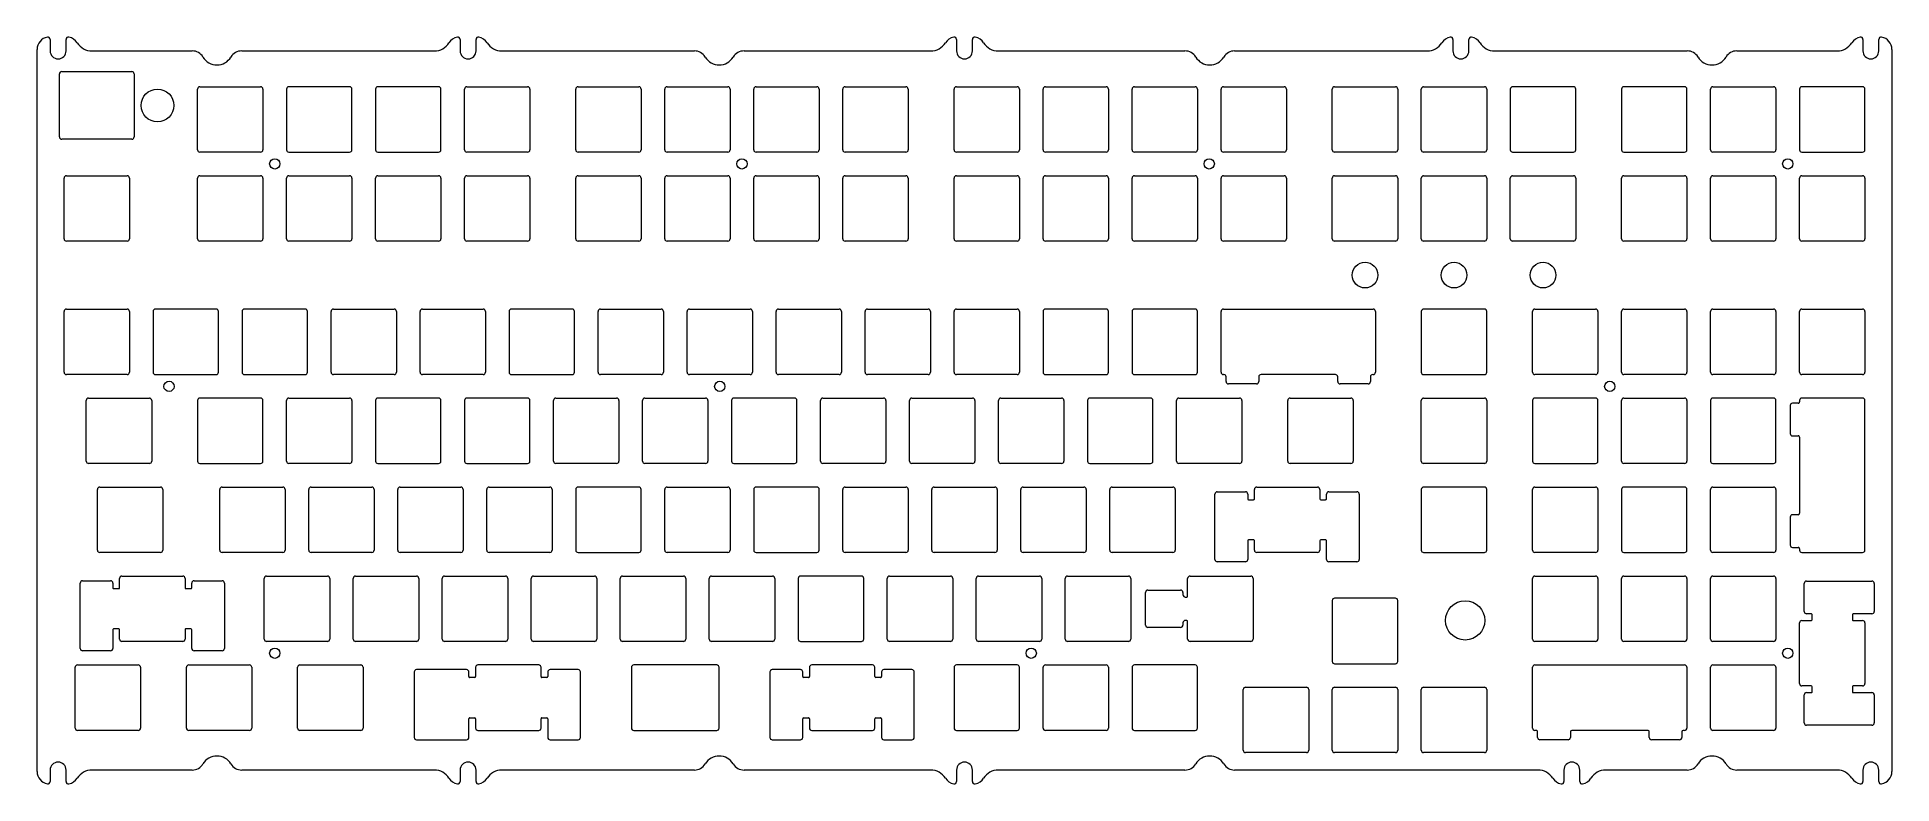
# Model space of a CAD drawing. Header units: millimetres. Extents: x 15 to 412, y 97 to 256.
import ezdxf

# ---------------------------------------------------------------- set-up
doc = ezdxf.new("R2010")
doc.units = ezdxf.units.MM
doc.layers.add('VISIBLE', color=7, linetype='Continuous', lineweight=0)

msp = doc.modelspace()

# ---------------------------------------------------------------- linework, layer by layer
at = {"layer": 'VISIBLE'}
for p, q in [((17.63, 255.96), (17.63, 253.5)), ((21.03, 253.5), (21.03, 255.96)), ((105.38, 255.96), (105.38, 253.5)), ((108.78, 253.5), (108.78, 255.96)), ((211.63, 255.96), (211.63, 253.5)), ((215.03, 253.5), (215.03, 255.96)), ((317.88, 255.96), (317.88, 253.5)), ((321.28, 253.5), (321.28, 255.96)), ((405.63, 255.96), (405.63, 253.5)), ((409.03, 253.5), (409.03, 255.96)), ((14.83, 99.2), (14.83, 253.8)), ((26.56, 253.5), (48.02, 253.5)), ((58.64, 253.5), (99.86, 253.5)), ((114.31, 253.5), (155.52, 253.5)), ((166.14, 253.5), (206.11, 253.5)), ((220.56, 253.5), (260.52, 253.5)), ((271.14, 253.5), (312.36, 253.5)), ((326.81, 253.5), (368.02, 253.5)), ((378.64, 253.5), (400.11, 253.5)), ((411.83, 253.8), (411.83, 99.2)), ((19.6, 235.07), (19.6, 248.57)), ((20.1, 249.07), (35.1, 249.07)), ((35.6, 248.57), (35.6, 235.07)), ((49.17, 232.32), (49.17, 245.32)), ((49.67, 245.82), (62.67, 245.82)), ((63.17, 245.32), (63.17, 232.32)), ((68.22, 245.32), (68.22, 232.32)), ((81.72, 245.82), (68.72, 245.82)), ((82.22, 232.32), (82.22, 245.32)), ((87.27, 245.32), (87.27, 232.32)), ((100.77, 245.82), (87.77, 245.82)), ((101.27, 232.32), (101.27, 245.32)), ((106.32, 232.32), (106.32, 245.32)), ((106.82, 245.82), (119.82, 245.82)), ((120.32, 245.32), (120.32, 232.32)), ((130.13, 232.32), (130.13, 245.32)), ((130.63, 245.82), (143.63, 245.82)), ((144.13, 245.32), (144.13, 232.32)), ((149.18, 232.32), (149.18, 245.32)), ((149.68, 245.82), (162.68, 245.82)), ((163.18, 245.32), (163.18, 232.32)), ((168.23, 232.32), (168.23, 245.32)), ((168.73, 245.82), (181.73, 245.82)), ((182.23, 245.32), (182.23, 232.32)), ((187.28, 232.32), (187.28, 245.32)), ((187.78, 245.82), (200.78, 245.82)), ((201.28, 245.32), (201.28, 232.32)), ((211.1, 232.32), (211.1, 245.32)), ((211.6, 245.82), (224.6, 245.82)), ((225.1, 245.32), (225.1, 232.32)), ((230.15, 232.32), (230.15, 245.32)), ((230.65, 245.82), (243.65, 245.82)), ((244.15, 245.32), (244.15, 232.32)), ((249.2, 232.32), (249.2, 245.32)), ((249.7, 245.82), (262.7, 245.82)), ((263.2, 245.32), (263.2, 232.32)), ((268.25, 232.32), (268.25, 245.32)), ((268.75, 245.82), (281.75, 245.82)), ((282.25, 245.32), (282.25, 232.32)), ((292.06, 232.32), (292.06, 245.32)), ((292.56, 245.82), (305.56, 245.82)), ((306.06, 245.32), (306.06, 232.32)), ((311.11, 232.32), (311.11, 245.32)), ((311.61, 245.82), (324.61, 245.82)), ((325.11, 245.32), (325.11, 232.32)), ((330.16, 245.32), (330.16, 232.32)), ((343.66, 245.82), (330.66, 245.82)), ((344.16, 232.32), (344.16, 245.32)), ((353.97, 245.32), (353.97, 232.32)), ((367.47, 245.82), (354.47, 245.82)), ((367.97, 232.32), (367.97, 245.32)), ((373.02, 232.32), (373.02, 245.32)), ((373.52, 245.82), (386.52, 245.82)), ((387.02, 245.32), (387.02, 232.32)), ((392.07, 245.32), (392.07, 232.32)), ((405.57, 245.82), (392.57, 245.82)), ((406.07, 232.32), (406.07, 245.32)), ((35.1, 234.57), (20.1, 234.57)), ((62.67, 231.82), (49.67, 231.82)), ((68.72, 231.82), (81.72, 231.82)), ((87.77, 231.82), (100.77, 231.82)), ((119.82, 231.82), (106.82, 231.82)), ((143.63, 231.82), (130.63, 231.82)), ((162.68, 231.82), (149.68, 231.82)), ((181.73, 231.82), (168.73, 231.82)), ((200.78, 231.82), (187.78, 231.82)), ((224.6, 231.82), (211.6, 231.82)), ((243.65, 231.82), (230.65, 231.82)), ((262.7, 231.82), (249.7, 231.82)), ((281.75, 231.82), (268.75, 231.82)), ((305.56, 231.82), (292.56, 231.82)), ((324.61, 231.82), (311.61, 231.82)), ((330.66, 231.82), (343.66, 231.82)), ((354.47, 231.82), (367.47, 231.82)), ((386.52, 231.82), (373.52, 231.82)), ((392.57, 231.82), (405.57, 231.82)), ((21.1, 226.77), (34.1, 226.77)), ((49.67, 226.77), (62.67, 226.77)), ((68.72, 226.77), (81.72, 226.77)), ((87.77, 226.77), (100.77, 226.77)), ((106.82, 226.77), (119.82, 226.77)), ((130.63, 226.77), (143.63, 226.77)), ((149.68, 226.77), (162.68, 226.77)), ((168.73, 226.77), (181.73, 226.77)), ((187.78, 226.77), (200.78, 226.77)), ((211.6, 226.77), (224.6, 226.77)), ((230.65, 226.77), (243.65, 226.77)), ((249.7, 226.77), (262.7, 226.77)), ((268.75, 226.77), (281.75, 226.77)), ((292.56, 226.77), (305.56, 226.77)), ((311.61, 226.77), (324.61, 226.77)), ((330.66, 226.77), (343.66, 226.77)), ((354.47, 226.77), (367.47, 226.77)), ((373.52, 226.77), (386.52, 226.77)), ((392.57, 226.77), (405.57, 226.77)), ((20.6, 213.27), (20.6, 226.27)), ((34.6, 226.27), (34.6, 213.27)), ((49.17, 213.27), (49.17, 226.27)), ((63.17, 226.27), (63.17, 213.27)), ((68.22, 213.27), (68.22, 226.27)), ((82.22, 226.27), (82.22, 213.27)), ((87.27, 213.27), (87.27, 226.27)), ((101.27, 226.27), (101.27, 213.27)), ((106.32, 213.27), (106.32, 226.27)), ((120.32, 226.27), (120.32, 213.27)), ((130.13, 213.27), (130.13, 226.27)), ((144.13, 226.27), (144.13, 213.27)), ((149.18, 213.27), (149.18, 226.27)), ((163.18, 226.27), (163.18, 213.27)), ((168.23, 213.27), (168.23, 226.27)), ((182.23, 226.27), (182.23, 213.27)), ((187.28, 213.27), (187.28, 226.27)), ((201.28, 226.27), (201.28, 213.27)), ((211.1, 213.27), (211.1, 226.27)), ((225.1, 226.27), (225.1, 213.27)), ((230.15, 213.27), (230.15, 226.27)), ((244.15, 226.27), (244.15, 213.27)), ((249.2, 213.27), (249.2, 226.27)), ((263.2, 226.27), (263.2, 213.27)), ((268.25, 213.27), (268.25, 226.27)), ((282.25, 226.27), (282.25, 213.27)), ((292.06, 213.27), (292.06, 226.27)), ((306.06, 226.27), (306.06, 213.27)), ((311.11, 213.27), (311.11, 226.27)), ((325.11, 226.27), (325.11, 213.27)), ((330.16, 213.27), (330.16, 226.27)), ((344.16, 226.27), (344.16, 213.27)), ((353.97, 213.27), (353.97, 226.27)), ((367.97, 226.27), (367.97, 213.27)), ((373.02, 213.27), (373.02, 226.27)), ((387.02, 226.27), (387.02, 213.27)), ((392.07, 213.27), (392.07, 226.27)), ((406.07, 226.27), (406.07, 213.27)), ((34.1, 212.77), (21.1, 212.77)), ((62.67, 212.77), (49.67, 212.77)), ((81.72, 212.77), (68.72, 212.77)), ((100.77, 212.77), (87.77, 212.77)), ((119.82, 212.77), (106.82, 212.77)), ((143.63, 212.77), (130.63, 212.77)), ((162.68, 212.77), (149.68, 212.77)), ((181.73, 212.77), (168.73, 212.77)), ((200.78, 212.77), (187.78, 212.77)), ((224.6, 212.77), (211.6, 212.77)), ((243.65, 212.77), (230.65, 212.77)), ((262.7, 212.77), (249.7, 212.77)), ((281.75, 212.77), (268.75, 212.77)), ((305.56, 212.77), (292.56, 212.77)), ((324.61, 212.77), (311.61, 212.77)), ((343.66, 212.77), (330.66, 212.77)), ((367.47, 212.77), (354.47, 212.77)), ((386.52, 212.77), (373.52, 212.77)), ((405.57, 212.77), (392.57, 212.77)), ((20.6, 184.7), (20.6, 197.7)), ((21.1, 198.2), (34.1, 198.2)), ((34.6, 197.7), (34.6, 184.7)), ((39.65, 197.7), (39.65, 184.7)), ((53.15, 198.2), (40.15, 198.2)), ((53.65, 184.7), (53.65, 197.7)), ((58.7, 197.7), (58.7, 184.7)), ((72.2, 198.2), (59.2, 198.2)), ((72.7, 184.7), (72.7, 197.7)), ((77.75, 184.7), (77.75, 197.7)), ((78.25, 198.2), (91.25, 198.2)), ((91.75, 197.7), (91.75, 184.7)), ((96.8, 184.7), (96.8, 197.7)), ((97.3, 198.2), (110.3, 198.2)), ((110.8, 197.7), (110.8, 184.7)), ((115.85, 197.7), (115.85, 184.7)), ((129.35, 198.2), (116.35, 198.2)), ((129.85, 184.7), (129.85, 197.7)), ((134.9, 184.7), (134.9, 197.7)), ((135.4, 198.2), (148.4, 198.2)), ((148.9, 197.7), (148.9, 184.7)), ((153.95, 184.7), (153.95, 197.7)), ((154.45, 198.2), (167.45, 198.2)), ((167.95, 197.7), (167.95, 184.7)), ((173, 184.7), (173, 197.7)), ((173.5, 198.2), (186.5, 198.2)), ((187, 197.7), (187, 184.7)), ((192.05, 184.7), (192.05, 197.7)), ((192.55, 198.2), (205.55, 198.2)), ((206.05, 197.7), (206.05, 184.7)), ((211.1, 184.7), (211.1, 197.7)), ((211.6, 198.2), (224.6, 198.2)), ((225.1, 197.7), (225.1, 184.7)), ((230.15, 197.7), (230.15, 184.7)), ((243.65, 198.2), (230.65, 198.2)), ((244.15, 184.7), (244.15, 197.7)), ((249.2, 197.7), (249.2, 184.7)), ((262.7, 198.2), (249.7, 198.2)), ((263.2, 184.7), (263.2, 197.7)), ((268.25, 184.7), (268.25, 197.7)), ((268.75, 198.2), (300.8, 198.2)), ((301.3, 197.7), (301.3, 184.7)), ((311.11, 197.7), (311.11, 184.7)), ((324.61, 198.2), (311.61, 198.2)), ((325.11, 184.7), (325.11, 197.7)), ((334.92, 184.7), (334.92, 197.7)), ((335.42, 198.2), (348.42, 198.2)), ((348.92, 197.7), (348.92, 184.7)), ((353.97, 184.7), (353.97, 197.7)), ((354.47, 198.2), (367.47, 198.2)), ((367.97, 197.7), (367.97, 184.7)), ((373.02, 184.7), (373.02, 197.7)), ((373.52, 198.2), (386.52, 198.2)), ((387.02, 197.7), (387.02, 184.7)), ((392.07, 184.7), (392.07, 197.7)), ((392.57, 198.2), (405.57, 198.2)), ((406.07, 197.7), (406.07, 184.7)), ((34.1, 184.2), (21.1, 184.2)), ((40.15, 184.2), (53.15, 184.2)), ((59.2, 184.2), (72.2, 184.2)), ((91.25, 184.2), (78.25, 184.2)), ((110.3, 184.2), (97.3, 184.2)), ((116.35, 184.2), (129.35, 184.2)), ((148.4, 184.2), (135.4, 184.2)), ((167.45, 184.2), (154.45, 184.2)), ((186.5, 184.2), (173.5, 184.2)), ((205.55, 184.2), (192.55, 184.2)), ((224.6, 184.2), (211.6, 184.2)), ((230.65, 184.2), (243.65, 184.2)), ((249.7, 184.2), (262.7, 184.2)), ((268.83, 184.2), (268.75, 184.2)), ((269.33, 182.7), (269.33, 183.7)), ((276.33, 183.7), (276.33, 182.7)), ((292.71, 184.2), (276.83, 184.2)), ((293.21, 182.7), (293.21, 183.7)), ((300.21, 183.7), (300.21, 182.7)), ((300.8, 184.2), (300.71, 184.2)), ((311.61, 184.2), (324.61, 184.2)), ((348.42, 184.2), (335.42, 184.2)), ((367.47, 184.2), (354.47, 184.2)), ((386.52, 184.2), (373.52, 184.2)), ((405.57, 184.2), (392.57, 184.2)), ((25.86, 179.15), (38.86, 179.15)), ((62.67, 179.15), (49.67, 179.15)), ((68.72, 179.15), (81.72, 179.15)), ((100.77, 179.15), (87.77, 179.15)), ((119.82, 179.15), (106.82, 179.15)), ((125.87, 179.15), (138.87, 179.15)), ((144.92, 179.15), (157.92, 179.15)), ((176.97, 179.15), (163.97, 179.15)), ((183.02, 179.15), (196.02, 179.15)), ((202.07, 179.15), (215.07, 179.15)), ((221.12, 179.15), (234.12, 179.15)), ((253.17, 179.15), (240.17, 179.15)), ((259.22, 179.15), (272.22, 179.15)), ((275.83, 182.2), (269.83, 182.2)), ((283.03, 179.15), (296.03, 179.15)), ((299.71, 182.2), (293.71, 182.2)), ((311.61, 179.15), (324.61, 179.15)), ((348.42, 179.15), (335.42, 179.15)), ((354.47, 179.15), (367.47, 179.15)), ((386.52, 179.15), (373.52, 179.15)), ((405.57, 179.15), (392.57, 179.15)), ((25.36, 165.65), (25.36, 178.65)), ((39.36, 178.65), (39.36, 165.65)), ((49.17, 178.65), (49.17, 165.65)), ((63.17, 165.65), (63.17, 178.65)), ((68.22, 165.65), (68.22, 178.65)), ((82.22, 178.65), (82.22, 165.65)), ((87.27, 178.65), (87.27, 165.65)), ((101.27, 165.65), (101.27, 178.65)), ((106.32, 178.65), (106.32, 165.65)), ((120.32, 165.65), (120.32, 178.65)), ((125.37, 165.65), (125.37, 178.65)), ((139.37, 178.65), (139.37, 165.65)), ((144.42, 165.65), (144.42, 178.65)), ((158.42, 178.65), (158.42, 165.65)), ((163.47, 178.65), (163.47, 165.65)), ((177.47, 165.65), (177.47, 178.65)), ((182.52, 165.65), (182.52, 178.65)), ((196.52, 178.65), (196.52, 165.65)), ((201.57, 165.65), (201.57, 178.65)), ((215.57, 178.65), (215.57, 165.65)), ((220.62, 165.65), (220.62, 178.65)), ((234.62, 178.65), (234.62, 165.65)), ((239.67, 178.65), (239.67, 165.65)), ((253.67, 165.65), (253.67, 178.65)), ((258.72, 165.65), (258.72, 178.65)), ((272.72, 178.65), (272.72, 165.65)), ((282.53, 165.65), (282.53, 178.65)), ((296.53, 178.65), (296.53, 165.65)), ((311.11, 165.65), (311.11, 178.65)), ((325.11, 178.65), (325.11, 165.65)), ((334.92, 178.65), (334.92, 165.65)), ((348.92, 165.65), (348.92, 178.65)), ((353.97, 165.65), (353.97, 178.65)), ((367.97, 178.65), (367.97, 165.65)), ((373.02, 178.65), (373.02, 165.65)), ((387.02, 165.65), (387.02, 178.65)), ((390.07, 177.56), (390.07, 171.56)), ((391.77, 178.06), (390.57, 178.06)), ((392.07, 178.65), (392.07, 178.36)), ((406.07, 146.6), (406.07, 178.65)), ((390.57, 171.06), (391.77, 171.06)), ((392.07, 170.76), (392.07, 154.48)), ((38.86, 165.15), (25.86, 165.15)), ((49.67, 165.15), (62.67, 165.15)), ((81.72, 165.15), (68.72, 165.15)), ((87.77, 165.15), (100.77, 165.15)), ((106.82, 165.15), (119.82, 165.15)), ((138.87, 165.15), (125.87, 165.15)), ((157.92, 165.15), (144.92, 165.15)), ((163.97, 165.15), (176.97, 165.15)), ((196.02, 165.15), (183.02, 165.15)), ((215.07, 165.15), (202.07, 165.15)), ((234.12, 165.15), (221.12, 165.15)), ((240.17, 165.15), (253.17, 165.15)), ((272.22, 165.15), (259.22, 165.15)), ((296.03, 165.15), (283.03, 165.15)), ((324.61, 165.15), (311.61, 165.15)), ((335.42, 165.15), (348.42, 165.15)), ((367.47, 165.15), (354.47, 165.15)), ((373.52, 165.15), (386.52, 165.15)), ((27.74, 146.6), (27.74, 159.6)), ((28.24, 160.1), (41.24, 160.1)), ((41.74, 159.6), (41.74, 146.6)), ((53.93, 146.6), (53.93, 159.6)), ((54.43, 160.1), (67.43, 160.1)), ((67.93, 159.6), (67.93, 146.6)), ((72.98, 146.6), (72.98, 159.6)), ((73.48, 160.1), (86.48, 160.1)), ((86.98, 159.6), (86.98, 146.6)), ((92.03, 146.6), (92.03, 159.6)), ((92.53, 160.1), (105.53, 160.1)), ((106.03, 159.6), (106.03, 146.6)), ((111.08, 146.6), (111.08, 159.6)), ((111.58, 160.1), (124.58, 160.1)), ((125.08, 159.6), (125.08, 146.6)), ((130.13, 159.6), (130.13, 146.6)), ((143.63, 160.1), (130.63, 160.1)), ((144.13, 146.6), (144.13, 159.6)), ((149.18, 146.6), (149.18, 159.6)), ((149.68, 160.1), (162.68, 160.1)), ((163.18, 159.6), (163.18, 146.6)), ((168.23, 159.6), (168.23, 146.6)), ((181.73, 160.1), (168.73, 160.1)), ((182.23, 146.6), (182.23, 159.6)), ((187.28, 146.6), (187.28, 159.6)), ((187.78, 160.1), (200.78, 160.1)), ((201.28, 159.6), (201.28, 146.6)), ((206.33, 146.6), (206.33, 159.6)), ((206.83, 160.1), (219.83, 160.1)), ((220.33, 159.6), (220.33, 146.6)), ((225.38, 146.6), (225.38, 159.6)), ((225.88, 160.1), (238.88, 160.1)), ((239.38, 159.6), (239.38, 146.6)), ((244.43, 146.6), (244.43, 159.6)), ((244.93, 160.1), (257.93, 160.1)), ((258.43, 159.6), (258.43, 146.6)), ((267.45, 159.1), (273.45, 159.1)), ((275.39, 157.6), (275.39, 159.6)), ((275.89, 160.1), (288.89, 160.1)), ((289.39, 159.6), (289.39, 157.6)), ((291.33, 159.1), (297.33, 159.1)), ((311.11, 159.6), (311.11, 146.6)), ((324.61, 160.1), (311.61, 160.1)), ((325.11, 146.6), (325.11, 159.6)), ((334.92, 146.6), (334.92, 159.6)), ((335.42, 160.1), (348.42, 160.1)), ((348.92, 159.6), (348.92, 146.6)), ((353.97, 159.6), (353.97, 146.6)), ((367.47, 160.1), (354.47, 160.1)), ((367.97, 146.6), (367.97, 159.6)), ((373.02, 146.6), (373.02, 159.6)), ((373.52, 160.1), (386.52, 160.1)), ((387.02, 159.6), (387.02, 146.6)), ((266.95, 144.6), (266.95, 158.6)), ((273.95, 158.6), (273.95, 157.6)), ((274.15, 157.4), (275.19, 157.4)), ((289.59, 157.4), (290.63, 157.4)), ((290.83, 157.6), (290.83, 158.6)), ((297.83, 158.6), (297.83, 157.6)), ((297.83, 157.6), (297.83, 144.6)), ((390.07, 153.68), (390.07, 147.68)), ((391.77, 154.18), (390.57, 154.18)), ((273.95, 148.6), (273.95, 144.6)), ((275.19, 148.8), (274.15, 148.8)), ((275.39, 146.6), (275.39, 148.6)), ((289.39, 148.6), (289.39, 146.6)), ((290.63, 148.8), (289.59, 148.8)), ((290.83, 144.6), (290.83, 148.6)), ((390.57, 147.18), (391.77, 147.18)), ((41.24, 146.1), (28.24, 146.1)), ((67.43, 146.1), (54.43, 146.1)), ((86.48, 146.1), (73.48, 146.1)), ((105.53, 146.1), (92.53, 146.1)), ((124.58, 146.1), (111.58, 146.1)), ((130.63, 146.1), (143.63, 146.1)), ((162.68, 146.1), (149.68, 146.1)), ((168.73, 146.1), (181.73, 146.1)), ((200.78, 146.1), (187.78, 146.1)), ((219.83, 146.1), (206.83, 146.1)), ((238.88, 146.1), (225.88, 146.1)), ((257.93, 146.1), (244.93, 146.1)), ((273.45, 144.1), (267.45, 144.1)), ((288.89, 146.1), (275.89, 146.1)), ((297.33, 144.1), (291.33, 144.1)), ((311.61, 146.1), (324.61, 146.1)), ((348.42, 146.1), (335.42, 146.1)), ((354.47, 146.1), (367.47, 146.1)), ((386.52, 146.1), (373.52, 146.1)), ((392.07, 146.88), (392.07, 146.6)), ((392.57, 146.1), (405.57, 146.1)), ((24.07, 125.55), (24.07, 139.55)), ((24.57, 140.05), (30.57, 140.05)), ((31.06, 139.55), (31.06, 138.55)), ((32.5, 138.55), (32.5, 140.55)), ((33, 141.05), (46, 141.05)), ((46.5, 140.55), (46.5, 138.55)), ((47.94, 138.55), (47.94, 139.55)), ((48.44, 140.05), (54.44, 140.05)), ((54.94, 139.55), (54.94, 138.55)), ((63.46, 127.55), (63.46, 140.55)), ((63.96, 141.05), (76.96, 141.05)), ((77.46, 140.55), (77.46, 127.55)), ((82.51, 127.55), (82.51, 140.55)), ((83.01, 141.05), (96.01, 141.05)), ((96.51, 140.55), (96.51, 127.55)), ((101.56, 127.55), (101.56, 140.55)), ((102.06, 141.05), (115.06, 141.05)), ((115.56, 140.55), (115.56, 127.55)), ((120.61, 127.55), (120.61, 140.55)), ((121.11, 141.05), (134.11, 141.05)), ((134.61, 140.55), (134.61, 127.55)), ((139.66, 127.55), (139.66, 140.55)), ((140.16, 141.05), (153.16, 141.05)), ((153.66, 140.55), (153.66, 127.55)), ((158.71, 127.55), (158.71, 140.55)), ((159.21, 141.05), (172.21, 141.05)), ((172.71, 140.55), (172.71, 127.55)), ((177.76, 140.55), (177.76, 127.55)), ((191.26, 141.05), (178.26, 141.05)), ((191.76, 127.55), (191.76, 140.55)), ((196.81, 127.55), (196.81, 140.55)), ((197.31, 141.05), (210.31, 141.05)), ((210.81, 140.55), (210.81, 127.55)), ((215.86, 127.55), (215.86, 140.55)), ((216.36, 141.05), (229.36, 141.05)), ((229.86, 140.55), (229.86, 127.55)), ((234.91, 127.55), (234.91, 140.55)), ((235.41, 141.05), (248.41, 141.05)), ((248.91, 140.55), (248.91, 127.55)), ((261.1, 136.75), (261.1, 140.55)), ((261.6, 141.05), (274.6, 141.05)), ((275.1, 140.55), (275.1, 127.55)), ((334.92, 127.55), (334.92, 140.55)), ((335.42, 141.05), (348.42, 141.05)), ((348.92, 140.55), (348.92, 127.55)), ((353.97, 127.55), (353.97, 140.55)), ((354.47, 141.05), (367.47, 141.05)), ((367.97, 140.55), (367.97, 127.55)), ((373.02, 127.55), (373.02, 140.55)), ((373.52, 141.05), (386.52, 141.05)), ((387.02, 140.55), (387.02, 127.55)), ((393.07, 133.46), (393.07, 139.46)), ((393.57, 139.96), (394.57, 139.96)), ((394.57, 139.96), (407.57, 139.96)), ((408.07, 139.46), (408.07, 133.46)), ((31.27, 138.35), (32.3, 138.35)), ((46.7, 138.35), (47.74, 138.35)), ((54.94, 138.55), (54.94, 125.55)), ((252.1, 130.55), (252.1, 137.55)), ((252.6, 138.05), (259.6, 138.05)), ((260.1, 137.55), (260.1, 137.05)), ((260.6, 136.55), (260.9, 136.55)), ((292.06, 135.78), (292.06, 122.78)), ((305.56, 136.28), (292.56, 136.28)), ((306.06, 122.78), (306.06, 135.78)), ((260.1, 131.05), (260.1, 130.55)), ((260.9, 131.55), (260.6, 131.55)), ((261.1, 127.55), (261.1, 131.35)), ((392.07, 118.02), (392.07, 131.02)), ((392.57, 131.52), (394.57, 131.52)), ((394.57, 132.96), (393.57, 132.96)), ((394.77, 131.72), (394.77, 132.76)), ((403.37, 132.76), (403.37, 131.72)), ((407.57, 132.96), (403.57, 132.96)), ((403.57, 131.52), (405.57, 131.52)), ((406.07, 131.02), (406.07, 118.02)), ((31.06, 129.55), (31.06, 125.55)), ((32.3, 129.75), (31.27, 129.75)), ((32.5, 127.55), (32.5, 129.55)), ((46, 127.05), (33, 127.05)), ((46.5, 129.55), (46.5, 127.55)), ((47.74, 129.75), (46.7, 129.75)), ((47.94, 125.55), (47.94, 129.55)), ((76.96, 127.05), (63.96, 127.05)), ((96.01, 127.05), (83.01, 127.05)), ((115.06, 127.05), (102.06, 127.05)), ((134.11, 127.05), (121.11, 127.05)), ((153.16, 127.05), (140.16, 127.05)), ((172.21, 127.05), (159.21, 127.05)), ((178.26, 127.05), (191.26, 127.05)), ((210.31, 127.05), (197.31, 127.05)), ((229.36, 127.05), (216.36, 127.05)), ((248.41, 127.05), (235.41, 127.05)), ((259.6, 130.05), (252.6, 130.05)), ((274.6, 127.05), (261.6, 127.05)), ((348.42, 127.05), (335.42, 127.05)), ((367.47, 127.05), (354.47, 127.05)), ((386.52, 127.05), (373.52, 127.05)), ((30.57, 125.05), (24.57, 125.05)), ((54.44, 125.05), (48.44, 125.05)), ((22.98, 108.5), (22.98, 121.5)), ((23.48, 122), (36.48, 122)), ((36.98, 121.5), (36.98, 108.5)), ((46.79, 108.5), (46.79, 121.5)), ((47.29, 122), (60.29, 122)), ((60.79, 121.5), (60.79, 108.5)), ((70.6, 108.5), (70.6, 121.5)), ((71.1, 122), (84.1, 122)), ((84.6, 121.5), (84.6, 108.5)), ((95.54, 120.5), (95.54, 106.5)), ((106.77, 121), (96.04, 121)), ((107.26, 119.5), (107.26, 120.5)), ((108.5, 119.3), (107.47, 119.3)), ((108.7, 121.5), (108.7, 119.5)), ((122.2, 122), (109.2, 122)), ((122.7, 119.5), (122.7, 121.5)), ((123.94, 119.3), (122.9, 119.3)), ((124.14, 120.5), (124.14, 119.5)), ((130.64, 121), (124.64, 121)), ((131.14, 119.5), (131.14, 120.5)), ((131.14, 106.5), (131.14, 119.5)), ((142.04, 121.5), (142.04, 108.5)), ((160.3, 122), (142.54, 122)), ((160.8, 108.5), (160.8, 121.5)), ((171.7, 120.5), (171.7, 106.5)), ((178.2, 121), (172.2, 121)), ((178.7, 119.5), (178.7, 120.5)), ((179.94, 119.3), (178.9, 119.3)), ((180.14, 121.5), (180.14, 119.5)), ((193.64, 122), (180.64, 122)), ((194.14, 119.5), (194.14, 121.5)), ((195.38, 119.3), (194.34, 119.3)), ((195.58, 120.5), (195.58, 119.5)), ((202.08, 121), (196.08, 121)), ((202.58, 119.5), (202.58, 120.5)), ((202.58, 106.5), (202.58, 119.5)), ((211.1, 121.5), (211.1, 108.5)), ((224.6, 122), (211.6, 122)), ((225.1, 108.5), (225.1, 121.5)), ((230.15, 108.5), (230.15, 121.5)), ((230.65, 122), (243.65, 122)), ((244.15, 121.5), (244.15, 108.5)), ((249.2, 121.5), (249.2, 108.5)), ((262.7, 122), (249.7, 122)), ((263.2, 108.5), (263.2, 121.5)), ((292.56, 122.28), (305.56, 122.28)), ((334.92, 108.5), (334.92, 121.5)), ((335.42, 122), (367.47, 122)), ((367.97, 121.5), (367.97, 108.5)), ((373.02, 108.5), (373.02, 121.5)), ((373.52, 122), (386.52, 122)), ((387.02, 121.5), (387.02, 108.5)), ((273.01, 103.73), (273.01, 116.73)), ((273.51, 117.23), (286.51, 117.23)), ((287.01, 116.73), (287.01, 103.73)), ((292.06, 103.73), (292.06, 116.73)), ((292.56, 117.23), (305.56, 117.23)), ((306.06, 116.73), (306.06, 103.73)), ((311.11, 103.73), (311.11, 116.73)), ((311.61, 117.23), (324.61, 117.23)), ((325.11, 116.73), (325.11, 103.73)), ((394.57, 117.52), (392.57, 117.52)), ((393.07, 109.58), (393.07, 115.58)), ((393.57, 116.08), (394.57, 116.08)), ((394.77, 116.28), (394.77, 117.32)), ((403.37, 117.32), (403.37, 116.28)), ((405.57, 117.52), (403.57, 117.52)), ((403.57, 116.08), (407.57, 116.08)), ((408.07, 115.58), (408.07, 109.58)), ((36.48, 108), (23.48, 108)), ((60.29, 108), (47.29, 108)), ((84.1, 108), (71.1, 108)), ((107.27, 106.5), (107.27, 110.5)), ((107.47, 110.7), (108.5, 110.7)), ((108.7, 110.5), (108.7, 108.5)), ((109.2, 108), (122.2, 108)), ((122.7, 108.5), (122.7, 110.5)), ((122.9, 110.7), (123.94, 110.7)), ((124.14, 110.5), (124.14, 106.5)), ((142.54, 108), (160.3, 108)), ((178.7, 106.5), (178.7, 110.5)), ((178.9, 110.7), (179.94, 110.7)), ((180.14, 110.5), (180.14, 108.5)), ((180.64, 108), (193.64, 108)), ((194.14, 108.5), (194.14, 110.5)), ((194.34, 110.7), (195.38, 110.7)), ((195.58, 110.5), (195.58, 106.5)), ((211.6, 108), (224.6, 108)), ((243.65, 108), (230.65, 108)), ((249.7, 108), (262.7, 108)), ((335.71, 108), (335.42, 108)), ((336.01, 106.5), (336.01, 107.7)), ((343.01, 107.7), (343.01, 106.5)), ((359.58, 108), (343.31, 108)), ((359.88, 106.5), (359.88, 107.7)), ((366.88, 107.7), (366.88, 106.5)), ((367.47, 108), (367.18, 108)), ((386.52, 108), (373.52, 108)), ((407.57, 109.08), (393.57, 109.08)), ((96.04, 106), (106.77, 106)), ((124.64, 106), (130.64, 106)), ((172.2, 106), (178.2, 106)), ((196.08, 106), (202.08, 106)), ((286.51, 103.23), (273.51, 103.23)), ((305.56, 103.23), (292.56, 103.23)), ((324.61, 103.23), (311.61, 103.23)), ((342.51, 106), (336.51, 106)), ((366.38, 106), (360.38, 106)), ((17.63, 99.5), (17.63, 97.03)), ((21.03, 97.03), (21.03, 99.5)), ((48.02, 99.5), (26.56, 99.5)), ((99.86, 99.5), (58.64, 99.5)), ((105.38, 99.5), (105.38, 97.03)), ((108.78, 97.03), (108.78, 99.5)), ((155.52, 99.5), (114.31, 99.5)), ((206.11, 99.5), (166.14, 99.5)), ((211.63, 99.5), (211.63, 97.03)), ((215.03, 97.03), (215.03, 99.5)), ((260.52, 99.5), (220.56, 99.5)), ((336.11, 99.5), (271.14, 99.5)), ((341.63, 99.5), (341.63, 97.03)), ((345.03, 97.03), (345.03, 99.5)), ((368.02, 99.5), (350.56, 99.5)), ((400.11, 99.5), (378.64, 99.5)), ((405.63, 99.5), (405.63, 97.03)), ((409.03, 97.03), (409.03, 99.5))]:
    msp.add_line(p, q, dxfattribs=at)
for centre, radius in [((40.6, 241.82), 3.5), ((65.7, 229.3), 1.1), ((165.71, 229.3), 1.1), ((265.72, 229.3), 1.1), ((389.55, 229.3), 1.1), ((299.06, 205.48), 2.75), ((318.11, 205.48), 2.75), ((337.16, 205.48), 2.75), ((43.07, 181.67), 1.1), ((160.95, 181.67), 1.1), ((351.45, 181.67), 1.1), ((320.49, 131.55), 4.2), ((65.7, 124.52), 1.1), ((227.62, 124.52), 1.1), ((389.55, 124.52), 1.1)]:
    msp.add_circle(centre, radius, dxfattribs=at)
for centre, radius, start, end in [((17.54, 253.8), 2.7, 100.4872, 179.9875), ((17.13, 255.96), 0.5, 0, 100.4863), ((17.13, 255.96), 0.5, 359.9931, 0), ((21.53, 255.96), 0.5, 79.6951, 179.9945), ((21.14, 253.8), 2.7, 32.0901, 79.69), ((26.56, 257.2), 3.7, 212.0901, 270), ((99.86, 257.2), 3.7, 270.001, 327.9105), ((105.28, 253.8), 2.7, 100.305, 147.9074), ((104.88, 255.96), 0.5, 0.0538, 100.2443), ((109.28, 255.96), 0.5, 79.6443, 179.9452), ((108.89, 253.8), 2.7, 32.0927, 79.6952), ((114.31, 257.2), 3.7, 212.0894, 269.9989), ((206.11, 257.2), 3.7, 270.001, 327.9105), ((211.53, 253.8), 2.7, 100.305, 147.9074), ((211.13, 255.96), 0.5, 0.0538, 100.2443), ((215.53, 255.96), 0.5, 79.6443, 179.9452), ((215.14, 253.8), 2.7, 32.0927, 79.6952), ((220.56, 257.2), 3.7, 212.0894, 269.9989), ((312.36, 257.2), 3.7, 270.001, 327.9105), ((317.78, 253.8), 2.7, 100.305, 147.9074), ((317.38, 255.96), 0.5, 0.0538, 100.2443), ((321.78, 255.96), 0.5, 79.6443, 179.9452), ((321.39, 253.8), 2.7, 32.0927, 79.6952), ((326.81, 257.2), 3.7, 212.0894, 269.9989), ((400.11, 257.2), 3.7, 270.001, 327.9105), ((405.53, 253.8), 2.7, 100.305, 147.9074), ((405.13, 255.96), 0.5, 0.0538, 100.2443), ((409.53, 255.96), 0.5, 79.4759, 179.962), ((409.13, 253.8), 2.7, 0, 79.5141), ((19.33, 253.5), 1.7, 180, 0), ((48.02, 250.8), 2.7, 31.0714, 89.9972), ((53.33, 254), 3.5, 211.0731, 328.9269), ((58.64, 250.8), 2.7, 90.003, 148.9287), ((107.08, 253.5), 1.7, 180.0003, 359.9997), ((155.52, 250.8), 2.7, 31.0714, 89.9972), ((160.83, 254), 3.5, 211.0731, 328.9269), ((166.14, 250.8), 2.7, 90.003, 148.9287), ((213.33, 253.5), 1.7, 180, 0), ((260.52, 250.8), 2.7, 31.0714, 89.9972), ((265.83, 254), 3.5, 211.0731, 328.9269), ((271.14, 250.8), 2.7, 90.003, 148.9287), ((319.58, 253.5), 1.7, 180, 0), ((368.02, 250.8), 2.7, 31.0714, 89.9972), ((373.33, 254), 3.5, 211.0731, 328.9269), ((378.64, 250.8), 2.7, 90.003, 148.9287), ((407.33, 253.5), 1.7, 180, 0), ((20.1, 248.57), 0.5, 90.0011, 179.9989), ((35.1, 248.57), 0.5, 0, 90), ((49.67, 245.32), 0.5, 90, 180), ((62.67, 245.32), 0.5, 0, 90), ((68.72, 245.32), 0.5, 90, 180), ((81.72, 245.32), 0.5, 0, 90), ((87.77, 245.32), 0.5, 90, 180), ((100.77, 245.32), 0.5, 0, 90), ((106.82, 245.32), 0.5, 90.0011, 180), ((119.82, 245.32), 0.5, 0, 90), ((130.63, 245.32), 0.499, 89.9427, 180), ((143.63, 245.32), 0.5, 0, 89.9427), ((149.68, 245.32), 0.499, 89.9427, 180), ((162.68, 245.32), 0.5, 0, 89.9427), ((168.73, 245.32), 0.501, 90.0584, 180), ((181.73, 245.32), 0.5, 0, 89.9427), ((187.78, 245.32), 0.499, 89.9427, 180), ((200.78, 245.32), 0.5, 0, 89.9427), ((211.6, 245.32), 0.5, 90, 180), ((224.6, 245.32), 0.5, 0, 90), ((230.65, 245.32), 0.5, 90.0011, 180), ((243.65, 245.32), 0.5, 0, 90.0001), ((249.7, 245.32), 0.5, 90, 180), ((262.7, 245.32), 0.5, 0, 90), ((268.75, 245.32), 0.5, 90, 180), ((281.75, 245.32), 0.5, 0, 90), ((292.56, 245.32), 0.501, 90.0584, 180), ((305.56, 245.32), 0.5, 0, 89.9427), ((311.61, 245.32), 0.499, 89.9427, 180), ((324.61, 245.32), 0.5, 0, 89.9427), ((330.66, 245.32), 0.499, 89.9427, 180), ((343.66, 245.32), 0.5, 0, 89.9427), ((354.47, 245.32), 0.5, 90, 180), ((367.47, 245.32), 0.5, 0, 90), ((373.52, 245.32), 0.5, 90, 180), ((386.52, 245.32), 0.5, 0, 90), ((392.57, 245.32), 0.5, 90, 180), ((405.57, 245.32), 0.5, 0, 90), ((20.1, 235.07), 0.5, 180, 269.9989), ((35.1, 235.07), 0.5, 270, 0), ((49.67, 232.32), 0.5, 180, 270), ((62.67, 232.32), 0.5, 270, 0), ((68.72, 232.32), 0.5, 180, 270), ((81.72, 232.32), 0.5, 270, 0), ((87.77, 232.32), 0.5, 180, 270), ((100.77, 232.32), 0.5, 270, 0), ((106.82, 232.32), 0.5, 180, 270), ((119.82, 232.32), 0.5, 270, 0), ((130.63, 232.32), 0.5, 180, 270.0573), ((143.63, 232.32), 0.5, 269.9427, 0), ((149.68, 232.32), 0.5, 180, 270.0573), ((162.68, 232.32), 0.5, 269.9427, 0), ((168.73, 232.32), 0.5, 180, 270.0573), ((181.73, 232.32), 0.499, 269.9416, 0), ((187.78, 232.32), 0.5, 180, 270.0573), ((200.78, 232.32), 0.5, 269.9427, 0), ((211.6, 232.32), 0.5, 180, 270), ((224.6, 232.32), 0.5, 270, 0), ((230.65, 232.32), 0.5, 180, 269.9999), ((243.65, 232.32), 0.5, 269.9989, 0), ((249.7, 232.32), 0.5, 180, 270), ((262.7, 232.32), 0.5, 270, 0), ((268.75, 232.32), 0.5, 180, 270), ((281.75, 232.32), 0.5, 270, 0), ((292.56, 232.32), 0.5, 180, 270.0573), ((305.56, 232.32), 0.499, 269.9416, 0), ((311.61, 232.32), 0.5, 180, 270.0573), ((324.61, 232.32), 0.5, 269.9427, 0), ((330.66, 232.32), 0.5, 180, 270.0573), ((343.66, 232.32), 0.499, 269.9427, 0), ((354.47, 232.32), 0.5, 180, 270), ((367.47, 232.32), 0.5, 270, 0), ((373.52, 232.32), 0.5, 180, 270), ((386.52, 232.32), 0.5, 270, 0), ((392.57, 232.32), 0.5, 180, 270), ((405.57, 232.32), 0.5, 270, 0), ((21.1, 226.27), 0.5, 90.0011, 179.9989), ((34.1, 226.27), 0.5, 0, 90.0001), ((49.67, 226.27), 0.5, 90, 180), ((62.67, 226.27), 0.5, 0, 90), ((68.72, 226.27), 0.5, 90, 180), ((81.72, 226.27), 0.5, 0, 90), ((87.77, 226.27), 0.5, 90, 180), ((100.77, 226.27), 0.5, 0, 90), ((106.82, 226.27), 0.5, 90.0011, 180), ((119.82, 226.27), 0.5, 0, 90), ((130.63, 226.27), 0.499, 89.9427, 180), ((143.63, 226.27), 0.5, 0, 89.9427), ((149.68, 226.27), 0.499, 89.9427, 180), ((162.68, 226.27), 0.5, 0, 89.9427), ((168.73, 226.27), 0.501, 90.0584, 180), ((181.73, 226.27), 0.5, 0, 89.9427), ((187.78, 226.27), 0.499, 89.9427, 180), ((200.78, 226.27), 0.5, 0, 89.9427), ((211.6, 226.27), 0.5, 90, 180), ((224.6, 226.27), 0.5, 0, 90), ((230.65, 226.27), 0.5, 90.0011, 180), ((243.65, 226.27), 0.5, 0, 90.0001), ((249.7, 226.27), 0.5, 90, 180), ((262.7, 226.27), 0.5, 0, 90), ((268.75, 226.27), 0.5, 90, 180), ((281.75, 226.27), 0.5, 0, 90), ((292.56, 226.27), 0.501, 90.0584, 180), ((305.56, 226.27), 0.5, 0, 89.9427), ((311.61, 226.27), 0.499, 89.9427, 180), ((324.61, 226.27), 0.5, 0, 89.9427), ((330.66, 226.27), 0.499, 89.9427, 180), ((343.66, 226.27), 0.5, 0, 89.9427), ((354.47, 226.27), 0.5, 90, 180), ((367.47, 226.27), 0.5, 0, 90), ((373.52, 226.27), 0.5, 90, 180), ((386.52, 226.27), 0.5, 0, 90), ((392.57, 226.27), 0.5, 90, 180), ((405.57, 226.27), 0.5, 0, 90), ((21.1, 213.27), 0.5, 180.0011, 269.9989), ((34.1, 213.27), 0.5, 269.9989, 0), ((49.67, 213.27), 0.5, 180, 270), ((62.67, 213.27), 0.5, 270, 0), ((68.72, 213.27), 0.5, 180, 270), ((81.72, 213.27), 0.5, 270, 0), ((87.77, 213.27), 0.5, 180, 270), ((100.77, 213.27), 0.5, 270, 0), ((106.82, 213.27), 0.5, 180, 270), ((119.82, 213.27), 0.5, 270, 0), ((130.63, 213.27), 0.5, 180, 270.0573), ((143.63, 213.27), 0.501, 270.0573, 0), ((149.68, 213.27), 0.5, 180, 270.0573), ((162.68, 213.27), 0.501, 270.0573, 0), ((168.73, 213.27), 0.5, 180, 269.9427), ((181.73, 213.27), 0.5, 270.0561, 0), ((187.78, 213.27), 0.5, 180, 270.0573), ((200.78, 213.27), 0.501, 270.0573, 0), ((211.6, 213.27), 0.5, 180, 270), ((224.6, 213.27), 0.5, 270, 0), ((230.65, 213.27), 0.5, 180, 269.9999), ((243.65, 213.27), 0.5, 269.9989, 0), ((249.7, 213.27), 0.5, 180, 270), ((262.7, 213.27), 0.5, 270, 0), ((268.75, 213.27), 0.5, 180, 270), ((281.75, 213.27), 0.5, 270, 0), ((292.56, 213.27), 0.5, 180, 269.9427), ((305.56, 213.27), 0.5, 270.0561, 0), ((311.61, 213.27), 0.5, 180, 270.0573), ((324.61, 213.27), 0.501, 270.0573, 0), ((330.66, 213.27), 0.5, 180, 270.0573), ((343.66, 213.27), 0.501, 270.0573, 0), ((354.47, 213.27), 0.5, 180, 270), ((367.47, 213.27), 0.5, 270, 0), ((373.52, 213.27), 0.5, 180, 270), ((386.52, 213.27), 0.5, 270, 0), ((392.57, 213.27), 0.5, 180, 270), ((405.57, 213.27), 0.5, 270, 0), ((21.1, 197.7), 0.5, 89.9989, 180.0011), ((34.1, 197.7), 0.5, 0, 90.0001), ((40.15, 197.7), 0.5, 90.0001, 180), ((53.15, 197.7), 0.5, 0, 90), ((59.2, 197.7), 0.5, 90, 180), ((72.2, 197.7), 0.5, 0, 90), ((78.25, 197.7), 0.5, 90, 180), ((91.25, 197.7), 0.5, 0, 90), ((97.3, 197.7), 0.5, 90.0011, 180), ((110.3, 197.7), 0.5, 0, 90.0001), ((116.35, 197.7), 0.5, 90, 180), ((129.35, 197.7), 0.5, 0, 90), ((135.4, 197.7), 0.5, 90, 180), ((148.4, 197.7), 0.5, 0, 90.0001), ((154.45, 197.7), 0.5, 90, 180), ((167.45, 197.7), 0.5, 0, 90), ((173.5, 197.7), 0.5, 90, 180), ((186.5, 197.7), 0.5, 0, 90), ((192.55, 197.7), 0.5, 90.0011, 180), ((205.55, 197.7), 0.5, 0, 90), ((211.6, 197.7), 0.5, 90, 180), ((224.6, 197.7), 0.5, 0, 90), ((230.65, 197.7), 0.5, 90.0001, 180), ((243.65, 197.7), 0.5, 0, 90.0011), ((249.7, 197.7), 0.5, 90, 180), ((262.7, 197.7), 0.5, 0, 90), ((268.75, 197.7), 0.5, 90.0011, 180.0001), ((300.8, 197.7), 0.5, 0, 90.0001), ((311.61, 197.7), 0.499, 89.9427, 180), ((324.61, 197.7), 0.5, 0, 90.0573), ((335.42, 197.7), 0.5, 90, 180), ((348.42, 197.7), 0.5, 0, 90), ((354.47, 197.7), 0.5, 90, 180), ((367.47, 197.7), 0.5, 0, 90), ((373.52, 197.7), 0.5, 90, 180), ((386.52, 197.7), 0.5, 0, 90), ((392.57, 197.7), 0.5, 90, 180), ((405.57, 197.7), 0.5, 0, 90), ((21.1, 184.7), 0.5, 180.0011, 269.9989), ((34.1, 184.7), 0.5, 269.9989, 0), ((40.15, 184.7), 0.5, 180, 269.9989), ((53.15, 184.7), 0.5, 270, 0), ((59.2, 184.7), 0.5, 180, 270), ((72.2, 184.7), 0.5, 270, 0), ((78.25, 184.7), 0.5, 180, 270), ((91.25, 184.7), 0.5, 270, 0), ((97.3, 184.7), 0.5, 180, 269.9999), ((110.3, 184.7), 0.5, 269.9989, 0), ((116.35, 184.7), 0.5, 180, 270), ((129.35, 184.7), 0.5, 270, 0), ((135.4, 184.7), 0.5, 180, 270), ((148.4, 184.7), 0.5, 269.9989, 0), ((154.45, 184.7), 0.5, 180, 270), ((167.45, 184.7), 0.5, 270, 0), ((173.5, 184.7), 0.5, 180, 270), ((186.5, 184.7), 0.5, 270, 0), ((192.55, 184.7), 0.5, 180, 270), ((205.55, 184.7), 0.5, 270, 0), ((211.6, 184.7), 0.5, 180, 270), ((224.6, 184.7), 0.5, 270, 0), ((230.65, 184.7), 0.5, 180, 269.9989), ((243.65, 184.7), 0.5, 269.9999, 0), ((249.7, 184.7), 0.5, 180, 270), ((262.7, 184.7), 0.5, 270, 0), ((268.75, 184.7), 0.5, 180, 269.9999), ((268.83, 183.7), 0.5, 45, 90), ((268.83, 183.7), 0.5, 0.0001, 45), ((269.83, 182.7), 0.5, 180, 269.9998), ((275.83, 182.7), 0.5, 269.9989, 0), ((276.83, 183.7), 0.5, 135, 180), ((276.83, 183.7), 0.5, 90, 135), ((292.71, 183.7), 0.5, 45, 90), ((292.71, 183.7), 0.5, 0.0001, 45), ((293.71, 182.7), 0.5, 180, 269.9998), ((299.71, 182.7), 0.5, 269.9989, 0), ((300.71, 183.7), 0.5, 135, 180), ((300.71, 183.7), 0.5, 90, 135), ((300.8, 184.7), 0.5, 269.9989, 0), ((311.61, 184.7), 0.5, 180, 270.0573), ((324.61, 184.7), 0.501, 270.0573, 0), ((335.42, 184.7), 0.5, 180, 270), ((348.42, 184.7), 0.5, 270, 0), ((354.47, 184.7), 0.5, 180, 270), ((367.47, 184.7), 0.5, 270, 0), ((373.52, 184.7), 0.5, 180, 270), ((386.52, 184.7), 0.5, 270, 0), ((392.57, 184.7), 0.5, 180, 270), ((405.57, 184.7), 0.5, 270, 0), ((25.86, 178.65), 0.5, 89.9989, 180.0023), ((38.86, 178.65), 0.5, 0, 90.0573), ((49.67, 178.65), 0.5, 90, 180), ((62.67, 178.65), 0.5, 0, 90), ((68.72, 178.65), 0.5, 90, 180), ((81.72, 178.65), 0.5, 0, 90), ((87.77, 178.65), 0.5, 90, 180), ((100.77, 178.65), 0.5, 0, 90), ((106.82, 178.65), 0.5, 90, 180), ((119.82, 178.65), 0.5, 0, 90), ((125.87, 178.65), 0.5, 90.0011, 180), ((138.87, 178.65), 0.5, 0, 90.0001), ((144.92, 178.65), 0.5, 90.0011, 180), ((157.92, 178.65), 0.5, 0, 90.0001), ((163.97, 178.65), 0.5, 90, 180), ((176.97, 178.65), 0.5, 0, 90), ((183.02, 178.65), 0.5, 90.0011, 180), ((196.02, 178.65), 0.5, 0, 90.0001), ((202.07, 178.65), 0.5, 90, 180), ((215.07, 178.65), 0.5, 0, 90), ((221.12, 178.65), 0.5, 90, 180), ((234.12, 178.65), 0.5, 0, 90), ((240.17, 178.65), 0.5, 90, 180), ((253.17, 178.65), 0.5, 0, 90), ((259.22, 178.65), 0.5, 90, 180), ((272.22, 178.65), 0.5, 0, 90), ((283.03, 178.65), 0.5, 89.9439, 180), ((296.03, 178.65), 0.5, 0, 90.0574), ((311.61, 178.65), 0.499, 89.9427, 180), ((324.61, 178.65), 0.5, 0, 90.0573), ((335.42, 178.65), 0.5, 90, 180), ((348.42, 178.65), 0.5, 0, 90), ((354.47, 178.65), 0.5, 90, 180), ((367.47, 178.65), 0.5, 0, 90), ((373.52, 178.65), 0.5, 90, 180), ((386.52, 178.65), 0.5, 0, 90), ((392.57, 178.65), 0.5, 90.0001, 180), ((405.57, 178.65), 0.5, 0, 90.0011), ((390.57, 177.56), 0.5, 90.0001, 179.9989), ((391.77, 178.36), 0.3, 269.9981, 0), ((390.57, 171.56), 0.5, 180, 269.9989), ((391.77, 170.76), 0.3, 0, 90.0004), ((25.86, 165.65), 0.5, 179.9989, 270), ((38.86, 165.65), 0.501, 270.0573, 0), ((49.67, 165.65), 0.5, 180, 270), ((62.67, 165.65), 0.5, 270, 0), ((68.72, 165.65), 0.5, 180, 270), ((81.72, 165.65), 0.5, 270, 0), ((87.77, 165.65), 0.5, 180, 270), ((100.77, 165.65), 0.5, 270, 0), ((106.82, 165.65), 0.5, 180, 269.9989), ((119.82, 165.65), 0.5, 270, 0), ((125.87, 165.65), 0.5, 180, 269.9999), ((138.87, 165.65), 0.5, 269.9989, 0), ((144.92, 165.65), 0.5, 180, 269.9999), ((157.92, 165.65), 0.5, 269.9989, 0), ((163.97, 165.65), 0.5, 180, 270), ((176.97, 165.65), 0.5, 270, 0), ((183.02, 165.65), 0.5, 180, 269.9999), ((196.02, 165.65), 0.5, 269.9989, 0), ((202.07, 165.65), 0.5, 180, 270), ((215.07, 165.65), 0.5, 270, 0), ((221.12, 165.65), 0.5, 180, 270), ((234.12, 165.65), 0.5, 270, 0), ((240.17, 165.65), 0.5, 180, 270), ((253.17, 165.65), 0.5, 270, 0), ((259.22, 165.65), 0.5, 180, 270), ((272.22, 165.65), 0.5, 270, 0), ((283.03, 165.65), 0.5, 180, 269.9426), ((296.03, 165.65), 0.5, 270.0561, 360), ((311.61, 165.65), 0.5, 180, 270.0573), ((324.61, 165.65), 0.501, 270.0573, 0), ((335.42, 165.65), 0.5, 180, 270), ((348.42, 165.65), 0.5, 270, 0), ((354.47, 165.65), 0.5, 180, 270), ((367.47, 165.65), 0.5, 270, 0), ((373.52, 165.65), 0.5, 180, 270), ((386.52, 165.65), 0.5, 270, 0), ((28.24, 159.6), 0.5, 89.9954, 180), ((41.24, 159.6), 0.5, 0, 90.0288), ((54.43, 159.6), 0.5, 89.9427, 180), ((67.43, 159.6), 0.5, 0, 90.0573), ((73.48, 159.6), 0.5, 89.9427, 180), ((86.48, 159.6), 0.5, 0, 90.0574), ((92.53, 159.6), 0.5, 89.9427, 180), ((105.53, 159.6), 0.5, 0, 90.0573), ((111.58, 159.6), 0.5, 89.9427, 180), ((124.58, 159.6), 0.5, 0, 90.0573), ((130.63, 159.6), 0.499, 89.9427, 180), ((143.63, 159.6), 0.5, 0, 90.0573), ((149.68, 159.6), 0.5, 89.9427, 180), ((162.68, 159.6), 0.5, 0, 90.0573), ((168.73, 159.6), 0.5, 89.9427, 180), ((181.73, 159.6), 0.5, 0, 90.0584), ((187.78, 159.6), 0.5, 89.9427, 180), ((200.78, 159.6), 0.5, 0, 90.0573), ((206.83, 159.6), 0.5, 89.9439, 180), ((219.83, 159.6), 0.5, 0, 90.0574), ((225.88, 159.6), 0.5, 89.9427, 180), ((238.88, 159.6), 0.5, 0, 90.0573), ((244.93, 159.6), 0.5, 89.9427, 180), ((257.93, 159.6), 0.5, 0, 90.0573), ((267.45, 158.6), 0.5, 90.0298, 180), ((273.45, 158.6), 0.5, 0, 90.0288), ((275.89, 159.6), 0.5, 90.0298, 180), ((288.89, 159.6), 0.5, 0, 90.0288), ((291.33, 158.6), 0.5, 90.0298, 180), ((297.33, 158.6), 0.5, 0, 90.0288), ((311.61, 159.6), 0.499, 89.9427, 180), ((324.61, 159.6), 0.5, 0, 90.0573), ((335.42, 159.6), 0.5, 90, 180), ((348.42, 159.6), 0.5, 0, 90), ((354.47, 159.6), 0.5, 90, 180), ((367.47, 159.6), 0.5, 0, 90), ((373.52, 159.6), 0.5, 90, 180), ((386.52, 159.6), 0.5, 0, 90), ((274.15, 157.6), 0.2, 180, 269.9255), ((275.19, 157.6), 0.2, 269.927, 0), ((289.59, 157.6), 0.2, 180, 269.9255), ((290.63, 157.6), 0.2, 269.927, 0), ((390.57, 153.68), 0.5, 90.0001, 179.9989), ((391.77, 154.48), 0.3, 269.9981, 0), ((274.15, 148.6), 0.2, 90.0708, 179.9971), ((275.19, 148.6), 0.2, 360, 90.0745), ((289.59, 148.6), 0.2, 90.0708, 179.9971), ((290.63, 148.6), 0.2, 360, 90.0745), ((390.57, 147.68), 0.5, 180, 269.9989), ((391.77, 146.88), 0.3, 0, 90.0004), ((28.24, 146.6), 0.5, 180.0011, 269.9999), ((41.24, 146.6), 0.5, 269.9702, 360), ((54.43, 146.6), 0.5, 180, 270.0573), ((67.43, 146.6), 0.501, 270.0573, 0), ((73.48, 146.6), 0.5, 180, 270.0573), ((86.48, 146.6), 0.5, 270.0561, 360), ((92.53, 146.6), 0.5, 180, 270.0573), ((105.53, 146.6), 0.501, 270.0573, 0), ((111.58, 146.6), 0.5, 180, 270.0573), ((124.58, 146.6), 0.501, 270.0573, 0), ((130.63, 146.6), 0.5, 180, 270.0573), ((143.63, 146.6), 0.5, 270.0573, 0), ((149.68, 146.6), 0.5, 180, 270.0573), ((162.68, 146.6), 0.501, 270.0573, 0), ((168.73, 146.6), 0.5, 180, 269.9416), ((181.73, 146.6), 0.5, 270.0573, 0), ((187.78, 146.6), 0.5, 180, 270.0573), ((200.78, 146.6), 0.501, 270.0573, 0), ((206.83, 146.6), 0.5, 180, 269.9426), ((219.83, 146.6), 0.5, 270.0561, 360), ((225.88, 146.6), 0.5, 180, 270.0573), ((238.88, 146.6), 0.501, 270.0573, 0), ((244.93, 146.6), 0.5, 180, 270.0573), ((257.93, 146.6), 0.501, 270.0573, 0), ((267.45, 144.6), 0.5, 180, 269.9712), ((273.45, 144.6), 0.5, 269.9702, 0), ((275.89, 146.6), 0.5, 180, 269.9712), ((288.89, 146.6), 0.5, 269.9702, 0), ((291.33, 144.6), 0.5, 180, 269.9712), ((297.33, 144.6), 0.5, 269.9702, 0), ((311.61, 146.6), 0.5, 180, 270.0573), ((324.61, 146.6), 0.5, 270.0573, 0), ((335.42, 146.6), 0.5, 180, 270), ((348.42, 146.6), 0.5, 270, 0), ((354.47, 146.6), 0.5, 180, 270), ((367.47, 146.6), 0.5, 270, 0), ((373.52, 146.6), 0.5, 180, 270), ((386.52, 146.6), 0.5, 270, 0), ((392.57, 146.6), 0.5, 179.9999, 269.9989), ((405.57, 146.6), 0.5, 269.9999, 0.0001), ((24.57, 139.55), 0.5, 90.0011, 180), ((30.57, 139.55), 0.5, 0.0011, 89.9944), ((33, 140.55), 0.5, 89.9725, 180), ((46, 140.55), 0.5, 0.0011, 89.9715), ((48.44, 139.55), 0.5, 89.9725, 180), ((54.44, 139.55), 0.5, 0.0011, 89.9715), ((63.96, 140.55), 0.501, 90.0584, 180), ((76.96, 140.55), 0.5, 0.0011, 89.9427), ((83.01, 140.55), 0.5, 89.9427, 180), ((96.01, 140.55), 0.5, 0.0011, 89.9427), ((102.06, 140.55), 0.501, 90.0584, 180), ((115.06, 140.55), 0.5, 0.0011, 89.9428), ((121.11, 140.55), 0.501, 90.0584, 180), ((134.11, 140.55), 0.5, 0.0011, 89.9428), ((140.16, 140.55), 0.5, 89.9427, 180), ((153.16, 140.55), 0.5, 0.0011, 89.9427), ((159.21, 140.55), 0.501, 90.0584, 180), ((172.21, 140.55), 0.5, 0.0011, 89.9428), ((178.26, 140.55), 0.5, 89.9427, 179.9989), ((191.26, 140.55), 0.5, 0, 89.9427), ((197.31, 140.55), 0.5, 89.9427, 180), ((210.31, 140.55), 0.5, 0.0011, 89.9427), ((216.36, 140.55), 0.5, 89.9427, 180), ((229.36, 140.55), 0.5, 0.0011, 89.9427), ((235.41, 140.55), 0.5, 89.9427, 180), ((248.41, 140.55), 0.5, 0.0011, 89.9427), ((261.6, 140.55), 0.5, 89.9714, 180), ((274.6, 140.55), 0.5, 0.0011, 89.9714), ((335.42, 140.55), 0.5, 90, 180), ((348.42, 140.55), 0.5, 0.0011, 90), ((354.47, 140.55), 0.5, 90, 180), ((367.47, 140.55), 0.5, 0.0011, 90), ((373.52, 140.55), 0.5, 90, 180), ((386.52, 140.55), 0.5, 0.0011, 90), ((393.57, 139.46), 0.5, 90, 179.9999), ((407.57, 139.46), 0.5, 0.0011, 89.9999), ((31.26, 138.55), 0.2, 180, 270.0688), ((32.3, 138.55), 0.2, 270.0702, 0), ((46.7, 138.55), 0.2, 180, 270.0688), ((47.74, 138.55), 0.2, 270.0702, 0), ((252.6, 137.55), 0.5, 135, 180), ((252.6, 137.55), 0.5, 90, 135), ((259.6, 137.55), 0.5, 0, 90), ((260.6, 137.05), 0.5, 180, 270), ((260.9, 136.75), 0.2, 270.072, 0), ((292.56, 135.78), 0.5, 89.9426, 180.0574), ((305.56, 135.78), 0.5, 0, 90.0585), ((305.56, 135.78), 0.5, 359.9713, 360), ((260.6, 131.05), 0.5, 90, 180), ((260.9, 131.35), 0.2, 0.0003, 89.9284), ((392.57, 131.02), 0.5, 90, 179.9999), ((393.57, 133.46), 0.5, 179.9989, 270.0001), ((394.57, 132.76), 0.2, 359.9999, 90), ((394.57, 131.72), 0.2, 270.0003, 0.0004), ((403.57, 132.76), 0.2, 89.9997, 179.9971), ((403.57, 131.72), 0.2, 179.9986, 270), ((405.57, 131.02), 0.5, 0.0011, 89.9999), ((407.57, 133.46), 0.5, 270, 0), ((31.26, 129.55), 0.2, 89.9276, 179.9971), ((32.3, 129.55), 0.2, 360, 89.9312), ((33, 127.55), 0.5, 180, 270.0285), ((46, 127.55), 0.5, 270.0275, 0), ((46.7, 129.55), 0.2, 89.9276, 179.9971), ((47.74, 129.55), 0.2, 360, 89.9312), ((63.96, 127.55), 0.5, 180, 269.9427), ((76.96, 127.55), 0.501, 270.0573, 0), ((83.01, 127.55), 0.5, 180, 270.0573), ((96.01, 127.55), 0.5, 270.0561, 0), ((102.06, 127.55), 0.5, 180, 269.9426), ((115.06, 127.55), 0.5, 270.0561, 0), ((121.11, 127.55), 0.5, 180, 269.9426), ((134.11, 127.55), 0.5, 270.0561, 0), ((140.16, 127.55), 0.5, 180, 270.0573), ((153.16, 127.55), 0.501, 270.0573, 0), ((159.21, 127.55), 0.5, 180, 269.9426), ((172.21, 127.55), 0.5, 270.0561, 0), ((178.26, 127.55), 0.5, 180, 270.0573), ((191.26, 127.55), 0.5, 270.0573, 0), ((197.31, 127.55), 0.5, 180, 270.0573), ((210.31, 127.55), 0.501, 270.0573, 0), ((216.36, 127.55), 0.5, 180, 270.0573), ((229.36, 127.55), 0.501, 270.0573, 0), ((235.41, 127.55), 0.5, 180, 270.0573), ((248.41, 127.55), 0.501, 270.0573, 0), ((252.6, 130.55), 0.5, 180, 225), ((252.6, 130.55), 0.5, 225, 270), ((259.6, 130.55), 0.5, 270, 0), ((261.6, 127.55), 0.5, 180, 270.0286), ((274.6, 127.55), 0.5, 270.0286, 0), ((335.42, 127.55), 0.5, 180, 270), ((348.42, 127.55), 0.5, 270, 0), ((354.47, 127.55), 0.5, 180, 270), ((367.47, 127.55), 0.5, 270, 0), ((373.52, 127.55), 0.5, 180, 270), ((386.52, 127.55), 0.5, 270, 0), ((24.57, 125.55), 0.5, 180.0011, 269.9987), ((30.57, 125.55), 0.5, 270.0046, 0), ((48.44, 125.55), 0.5, 180, 270.0285), ((54.44, 125.55), 0.5, 270.0275, 0), ((23.48, 121.5), 0.5, 89.9989, 180.0011), ((36.48, 121.5), 0.5, 0, 89.9715), ((47.29, 121.5), 0.5, 90.0298, 180), ((60.29, 121.5), 0.5, 0, 90.0288), ((71.1, 121.5), 0.5, 89.9725, 180), ((84.1, 121.5), 0.5, 0, 89.9715), ((96.04, 120.5), 0.5, 90.0288, 180), ((106.76, 120.5), 0.5, 0.0001, 89.9668), ((107.46, 119.5), 0.2, 180, 270.0854), ((108.5, 119.5), 0.2, 270.0831, 0), ((109.2, 121.5), 0.5, 89.9659, 179.9989), ((122.2, 121.5), 0.5, 0.0001, 89.9668), ((122.9, 119.5), 0.2, 180, 270.0854), ((123.94, 119.5), 0.2, 270.0831, 0), ((124.64, 120.5), 0.5, 89.9659, 179.9989), ((130.64, 120.5), 0.5, 0.0001, 89.9668), ((142.54, 121.5), 0.5, 90.0288, 180), ((160.3, 121.5), 0.5, 0, 89.9725), ((172.2, 120.5), 0.5, 90.0232, 179.9989), ((178.2, 120.5), 0.5, 0.0001, 90.0241), ((178.9, 119.5), 0.2, 180, 269.9421), ((179.94, 119.5), 0.2, 269.9398, 0), ((180.64, 121.5), 0.5, 90.0232, 179.9989), ((193.64, 121.5), 0.5, 0.0001, 90.0241), ((194.34, 119.5), 0.2, 180, 269.9421), ((195.38, 119.5), 0.2, 269.9398, 0), ((196.08, 120.5), 0.5, 90.0232, 179.9989), ((202.08, 120.5), 0.5, 0.0001, 90.0241), ((211.6, 121.5), 0.5, 90.0001, 180), ((224.6, 121.5), 0.5, 0, 90.0011), ((230.65, 121.5), 0.5, 90.0011, 180), ((243.65, 121.5), 0.5, 0, 90.0001), ((249.7, 121.5), 0.5, 90.0001, 180), ((262.7, 121.5), 0.5, 0, 90.0011), ((292.56, 122.78), 0.501, 180.0572, 269.9416), ((305.56, 122.78), 0.5, 270.0574, 360), ((305.56, 122.78), 0.5, 0, 0.0286), ((335.42, 121.5), 0.5, 90.0011, 179.9999), ((367.47, 121.5), 0.5, 0.0011, 90.0002), ((373.52, 121.5), 0.5, 90, 179.9999), ((386.52, 121.5), 0.5, 0.0011, 90), ((273.51, 116.73), 0.5, 89.9426, 180.0574), ((286.51, 116.73), 0.5, 0, 90.043), ((286.51, 116.73), 0.5, 359.9713, 360), ((292.56, 116.73), 0.5, 89.9438, 180.0574), ((305.56, 116.73), 0.5, 0, 90.0574), ((305.56, 116.73), 0.5, 359.9713, 360), ((311.61, 116.73), 0.5, 89.9426, 180.0574), ((324.61, 116.73), 0.5, 0, 90.043), ((324.61, 116.73), 0.5, 359.9713, 360), ((392.57, 118.02), 0.5, 179.9989, 270.0001), ((393.57, 115.58), 0.5, 90, 179.9999), ((394.57, 117.32), 0.2, 359.9999, 89.9999), ((394.57, 116.28), 0.2, 270.0003, 0.0004), ((403.57, 117.32), 0.2, 89.9997, 179.9971), ((403.57, 116.28), 0.2, 179.9986, 270), ((405.57, 118.02), 0.5, 270, 0), ((407.57, 115.58), 0.5, 0.0011, 89.9999), ((23.48, 108.5), 0.5, 180.0011, 269.9987), ((36.48, 108.5), 0.5, 270.0275, 0), ((47.29, 108.5), 0.5, 180, 269.9712), ((60.29, 108.5), 0.5, 269.9702, 360), ((71.1, 108.5), 0.5, 180, 270.0285), ((84.1, 108.5), 0.5, 270.0275, 0), ((107.46, 110.5), 0.2, 89.9141, 179.9997), ((108.5, 110.5), 0.2, 0.0029, 89.9146), ((109.2, 108.5), 0.5, 179.9999, 270.0332), ((122.2, 108.5), 0.5, 270.0342, 0), ((122.9, 110.5), 0.2, 89.9141, 179.9997), ((123.94, 110.5), 0.2, 0.0029, 89.9146), ((142.54, 108.5), 0.5, 180, 269.9702), ((160.3, 108.5), 0.5, 270.0285, 0), ((178.9, 110.5), 0.2, 90.0573, 179.9997), ((179.94, 110.5), 0.2, 0.0029, 90.0579), ((180.64, 108.5), 0.5, 179.9999, 269.9759), ((193.64, 108.5), 0.5, 269.9769, 0), ((194.34, 110.5), 0.2, 90.0573, 179.9997), ((195.38, 110.5), 0.2, 0.0029, 90.0579), ((211.6, 108.5), 0.5, 180, 269.9989), ((224.6, 108.5), 0.5, 269.9999, 0), ((230.65, 108.5), 0.5, 180, 269.9999), ((243.65, 108.5), 0.5, 269.9989, 0), ((249.7, 108.5), 0.5, 180, 269.9989), ((262.7, 108.5), 0.5, 269.9999, 0), ((335.42, 108.5), 0.5, 179.9989, 269.9999), ((335.71, 107.7), 0.3, 0, 90.0019), ((343.31, 107.7), 0.3, 90.0002, 179.9981), ((359.58, 107.7), 0.3, 0, 90.0019), ((367.18, 107.7), 0.3, 90.0002, 180), ((367.47, 108.5), 0.5, 269.9989, 0), ((373.52, 108.5), 0.5, 179.9989, 270), ((386.52, 108.5), 0.5, 270, 0), ((393.57, 109.58), 0.5, 179.9989, 270.0001), ((407.57, 109.58), 0.5, 270, 0), ((96.04, 106.5), 0.5, 180, 269.9702), ((106.76, 106.5), 0.5, 270.0342, 0), ((124.64, 106.5), 0.5, 179.9999, 270.0332), ((130.64, 106.5), 0.5, 270.0342, 0.0001), ((172.2, 106.5), 0.5, 179.9999, 269.9759), ((178.2, 106.5), 0.5, 269.9769, 0), ((196.08, 106.5), 0.5, 179.9999, 269.9759), ((202.08, 106.5), 0.5, 269.9769, 0.0001), ((273.51, 103.73), 0.5, 179.9426, 270.0574), ((286.51, 103.73), 0.501, 270.0572, 359.9428), ((292.56, 103.73), 0.501, 180.0572, 269.9428), ((305.56, 103.73), 0.5, 270.0562, 360), ((305.56, 103.73), 0.5, 0, 0.0286), ((311.61, 103.73), 0.5, 179.9426, 270.0574), ((324.61, 103.73), 0.501, 270.0572, 359.9428), ((336.51, 106.5), 0.5, 179.9989, 269.9999), ((342.51, 106.5), 0.5, 269.9989, 0), ((360.38, 106.5), 0.5, 179.9989, 269.9998), ((366.38, 106.5), 0.5, 269.9989, 0), ((19.33, 99.5), 1.7, 0, 180), ((26.56, 95.8), 3.7, 89.9999, 147.9102), ((48.02, 102.2), 2.7, 270.0028, 328.9286), ((53.33, 99), 3.5, 31.0731, 148.9269), ((58.64, 102.2), 2.7, 211.0713, 269.9972), ((99.86, 95.8), 3.7, 32.0895, 89.9991), ((107.08, 99.5), 1.7, 0, 179.9997), ((114.31, 95.8), 3.7, 90.001, 147.9106), ((155.52, 102.2), 2.7, 270.0028, 328.9286), ((160.83, 99), 3.5, 31.0731, 148.9269), ((166.14, 102.2), 2.7, 211.0713, 269.9972), ((206.11, 95.8), 3.7, 32.0895, 89.9991), ((213.33, 99.5), 1.7, 360, 179.9999), ((220.56, 95.8), 3.7, 90.001, 147.9106), ((260.52, 102.2), 2.7, 270.0028, 328.9286), ((265.83, 99), 3.5, 31.0731, 148.9269), ((271.14, 102.2), 2.7, 211.0713, 269.9972), ((336.11, 95.8), 3.7, 32.0895, 89.9991), ((343.33, 99.5), 1.7, 360, 179.9999), ((350.56, 95.8), 3.7, 90.001, 147.9106), ((368.02, 102.2), 2.7, 270.0028, 328.9286), ((373.33, 99), 3.5, 31.0731, 148.9269), ((378.64, 102.2), 2.7, 211.0713, 269.9972), ((400.11, 95.8), 3.7, 32.0895, 89.9991), ((407.33, 99.5), 1.7, 360, 179.9999), ((17.54, 99.2), 2.7, 180.0125, 259.5122), ((17.13, 97.03), 0.5, 259.5119, 360), ((17.13, 97.03), 0.5, 0, 0.0057), ((21.53, 97.03), 0.5, 180.0046, 280.3049), ((21.14, 99.2), 2.7, 280.31, 327.9099), ((105.28, 99.2), 2.7, 212.0926, 259.695), ((104.88, 97.03), 0.5, 259.7557, 359.9454), ((109.28, 97.03), 0.501, 180.0539, 280.3559), ((108.89, 99.2), 2.7, 280.3048, 327.9073), ((211.53, 99.2), 2.7, 212.0926, 259.695), ((211.13, 97.03), 0.501, 259.7557, 359.9454), ((215.53, 97.03), 0.501, 180.0539, 280.3559), ((215.14, 99.2), 2.7, 280.3048, 327.9073), ((341.53, 99.2), 2.7, 212.0926, 259.695), ((341.13, 97.03), 0.501, 259.7557, 359.9454), ((345.53, 97.03), 0.501, 180.0539, 280.3559), ((345.14, 99.2), 2.7, 280.3048, 327.9073), ((405.53, 99.2), 2.7, 212.0926, 259.695), ((405.13, 97.03), 0.501, 259.7557, 359.9454), ((409.53, 97.03), 0.5, 180.0379, 280.5242), ((409.13, 99.2), 2.7, 280.4859, 0)]:
    msp.add_arc(centre, radius, start, end, dxfattribs=at)

doc.saveas('drawing.dxf')
